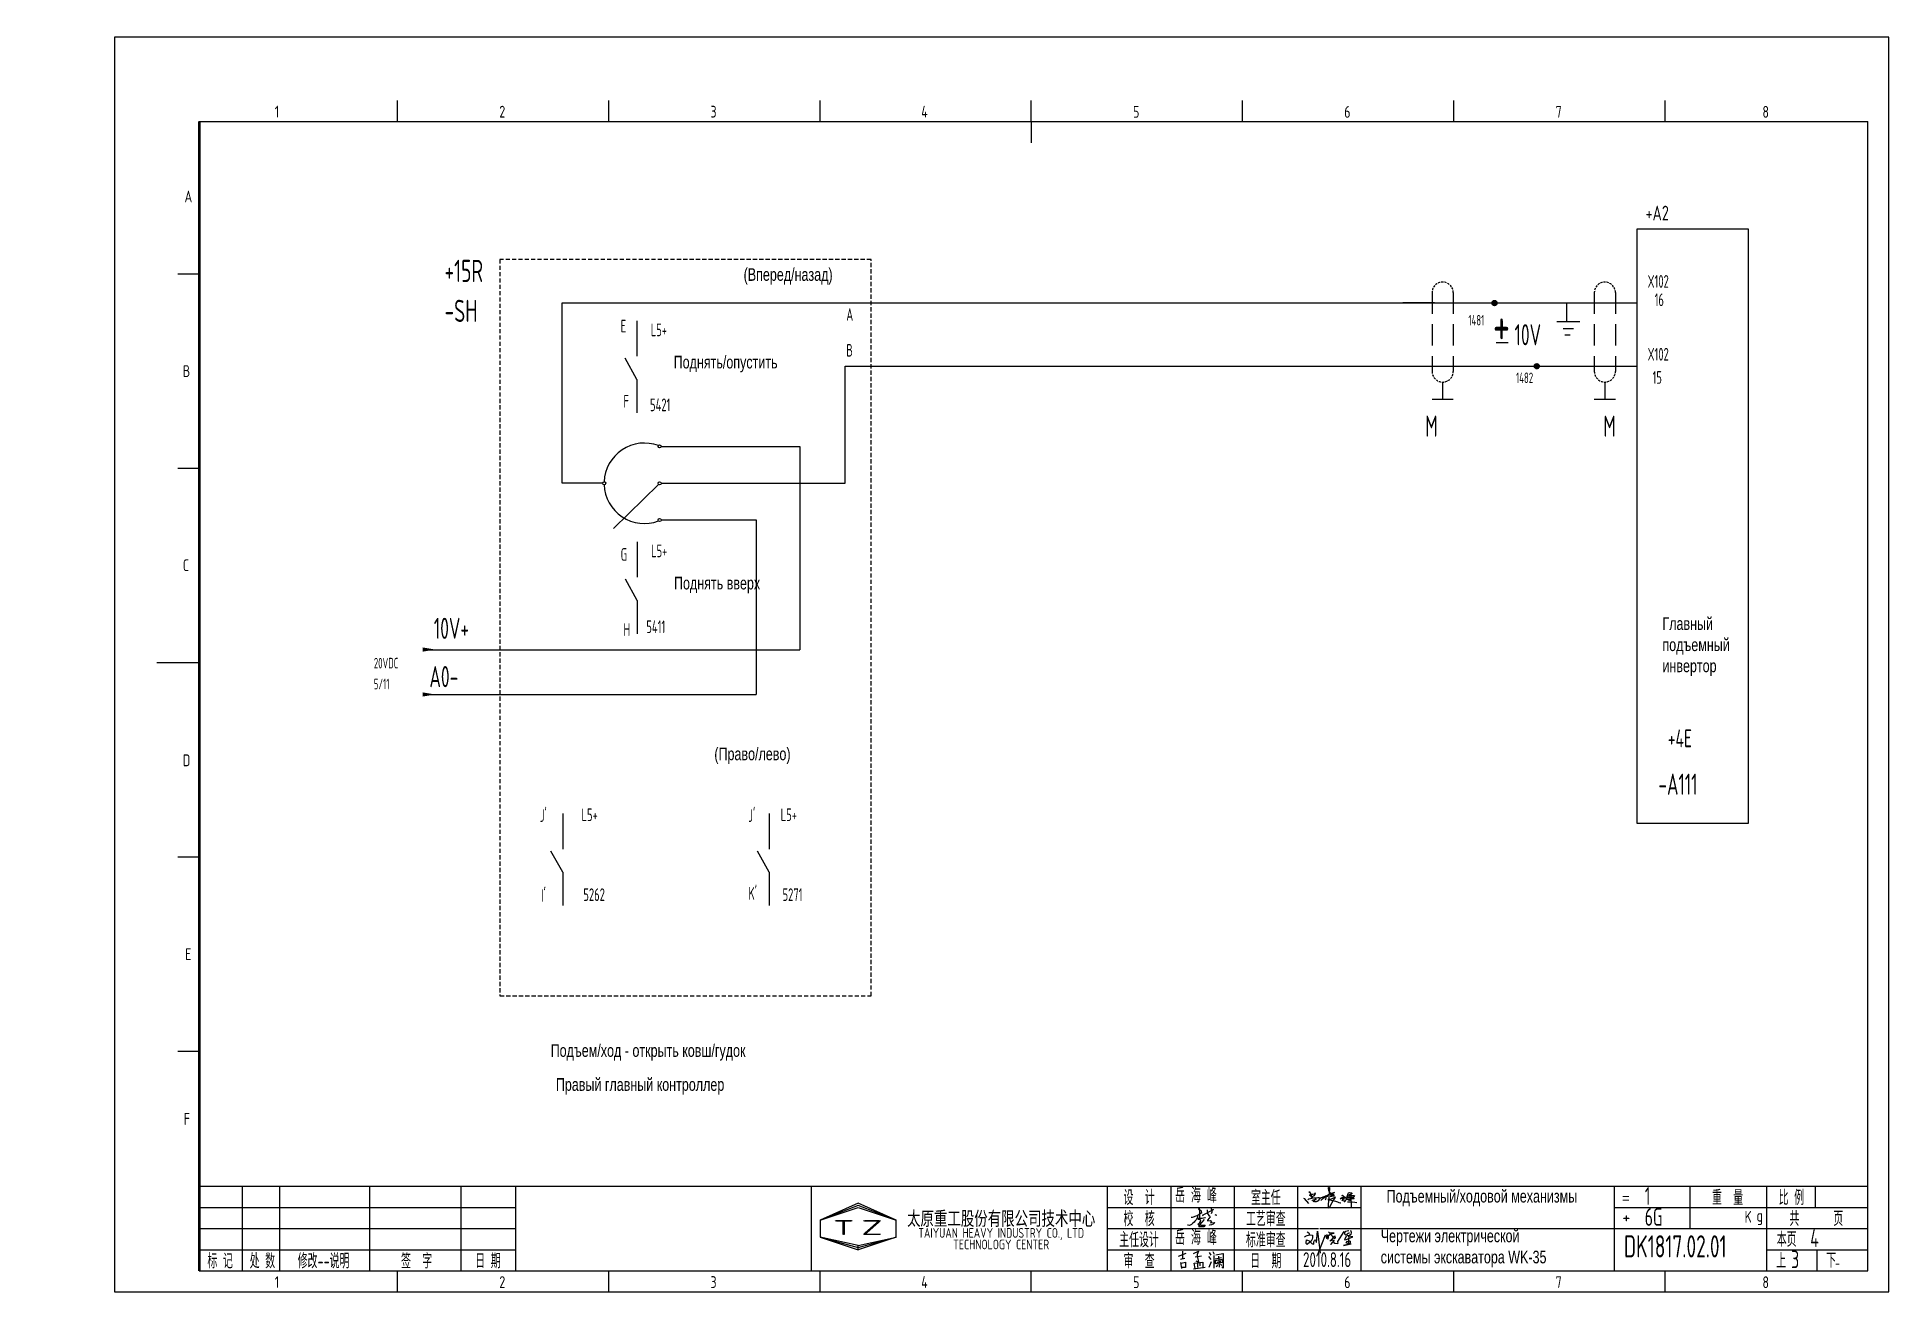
# Model space of a CAD drawing. Extents: x -2695 to 6320, y -2108 to 2608.
# Drawn here: x 1423.4 to 1861.7, y 125.6 to 422.6 of the extents above; entities that cross this region are included whole.
import ezdxf
from ezdxf.enums import TextEntityAlignment as Align

# ---------------------------------------------------------------- set-up
doc = ezdxf.new("R2010")
doc.units = 0
doc.header["$LTSCALE"] = 2
doc.linetypes.add('DASHDOT', pattern=[1, 0.5, -0.25, 0, -0.25])
doc.linetypes.add('DASHED2', pattern=[0.375, 0.25, -0.125])
doc.layers.get('0').update_dxf_attribs({"linetype": 'CONTINUOUS'})
for name, color, linetype in [('01', 7, 'CONTINUOUS'), ('11', 3, 'CONTINUOUS'), ('CONTINUOUS', 7, 'CONTINUOUS'), ('DASHED', 2, 'DASHED2')]:
    doc.layers.add(name, color=color, linetype=linetype)
doc.styles.add('HZLIB', font='TXT', dxfattribs={"bigfont": 'HZLIB.SHX'})
doc.styles.add('ROMAN', font='ROMANC.shx', dxfattribs={"width": 0.7, "height": 0.7})
doc.styles.add('ROMANS', font='romans', dxfattribs={"width": 0.67, "bigfont": 'hzlib'})
doc.styles.get("Standard").update_dxf_attribs({"font": 'isocp.shx', "width": 0.707, "bigfont": 'dfst.shx'})

msp = doc.modelspace()

# ---------------------------------------------------------------- texts
at = {"width": 0.707}
for s, p in [('+4E', (1809.38, 254.54)), ('1', (1803.93, 146.25)), ('6G', (1803.93, 141.26)), ('4', (1843.1, 136.25)), ('3', (1838.59, 131.25))]:
    msp.add_text(s, height=4.2, dxfattribs=at).set_placement(p)
at = {"ltscale": 2, "char_height": 3, "attachment_point": 1}
for s, insert, width in [('{\\fArial|b0|i0|c204|p34;(Вперед/назад)}', (1590.63, 367.92), 27.6583), ('{\\fArial|b0|i0|c204|p34;Поднять/опустить}', (1574.07, 347.19), 20.5778), ('{\\fArial|b0|i0|c204|p34;Поднять вверх}', (1574.15, 294.89), 20.5778), ('{\\fArial|b0|i0|c204|p34;\\C1;Главный подъемный инвертор}', (1808.11, 285.3), 22.1257), ('{\\fArial|b0|i0|c204|p34;(Право/лево)}', (1583.7, 254.46), 24.3575), ('{\\fArial|b0|i0|c204|p34;\\C6;Подъем/ход - открыть ковш/гудок}', (1544.96, 184.26), 49.8916), ('{\\fArial|b0|i0|c204|p34;Правый главный контроллер}', (1546.19, 176.22), 53.0426), ('{\\fArial|b0|i0|c204|p34;Подъемный/ходовой механизмы}', (1742.82, 149.79), 44.6913), ('{\\fArial|b0|i0|c204|p34;Чертежи электрической системы экскаватора WK-35}', (1741.43, 140.39), 44.5239)]:
    msp.add_mtext(s, dxfattribs=dict(at, insert=insert, width=width))
at = {"char_height": 3.5, "attachment_point": 1}
for s, insert, width in [('岳 海 峰', (1692.75, 150.25), 12.9495), ('岳 海 峰', (1692.75, 140.25), 12.9495), ('2010.8.16', (1723.05, 135.02), 12.1142)]:
    msp.add_mtext(s, dxfattribs=dict(at, insert=insert, width=width))
at = {"layer": '11', "color": 0, "width": 0.707}
for s, p in [('+15R', (1519.84, 364.66)), ('-SH', (1519.84, 355.19))]:
    msp.add_text(s, height=5.25, dxfattribs=at).set_placement(p)
at = {"layer": '11', "width": 0.707}
msp.add_text('DK1817.02.01', height=5.25, dxfattribs=at).set_placement((1799, 133.79))
at = {"layer": '11', "char_height": 3.5, "attachment_point": 5}
for insert in [(1604.71, 340.38), (1604.71, 330.37), (1604.71, 230.27), (1604.71, 220.26), (1424.71, 210.25), (1604.71, 210.25), (1424.71, 200.24), (1604.71, 200.24), (1604.71, 190.23)]:
    msp.add_mtext('\\A1;{\\C7;\\H0.5x;\\S^ ;}', dxfattribs=dict(at, insert=insert))
at = {"layer": 'CONTINUOUS', "linetype": 'Continuous', "style": 'ROMAN'}
for s, height, width, p in [('1', 2.8, 0.7, (1479.66, 403.56)), ('2', 2.8, 0.7, (1532.81, 403.56)), ('3', 2.8, 0.7, (1582.79, 403.56)), ('4', 2.8, 0.7, (1632.68, 403.56)), ('5', 2.8, 0.7, (1682.82, 403.52)), ('6', 2.8, 0.7, (1732.8, 403.52)), ('7', 2.8, 0.7, (1782.84, 403.52)), ('8', 2.8, 0.7, (1831.78, 403.52)), ('A', 2.8, 0.7, (1458.29, 383.47)), ('B', 2.8, 0.7, (1457.9, 342.16)), ('C', 2.8, 0.7, (1457.9, 296.21)), ('D', 2.8, 0.7, (1457.9, 250.05)), ('E', 2.8, 0.7, (1458.46, 204.16)), ('F', 2.8, 0.7, (1458.11, 165.16)), ('K', 2.8, 0.7, (1827.57, 142.02)), ('T', 3.5, 1.8, (1611.73, 139.12)), ('Z', 3.5, 1.8, (1618.43, 139.12)), ('g', 2.8, 0.7, (1830.4, 142.28)), ('1', 2.8, 0.7, (1479.66, 126.56)), ('2', 2.8, 0.7, (1532.81, 126.56)), ('3', 2.8, 0.7, (1582.79, 126.56)), ('4', 2.8, 0.7, (1632.68, 126.56)), ('5', 2.8, 0.7, (1682.82, 126.52)), ('6', 2.8, 0.7, (1732.8, 126.52)), ('7', 2.8, 0.7, (1782.84, 126.52)), ('8', 2.8, 0.7, (1831.78, 126.52))]:
    msp.add_text(s, height=height, dxfattribs=dict(at, width=width)).set_placement(p)
at = {"layer": 'CONTINUOUS', "color": 1, "style": 'ROMANS', "width": 0.67}
msp.add_text('+A2', height=3.5, dxfattribs=at).set_placement((1804.11, 379.22))
at = {"layer": 'CONTINUOUS', "color": 7, "width": 0.67}
for s, height, p in [('  X102', 3, (1802.31, 363.29)), ('16', 3, (1806.26, 358.94)), ('  X102', 3, (1802.31, 346.04)), ('15', 3, (1805.77, 340.55)), ('20VDC', 2.5, (1503.11, 273.2)), ('5/11', 2.5, (1503.11, 268.26)), ('-A111', 5, (1807.15, 243.29))]:
    msp.add_text(s, height=height, dxfattribs=at).set_placement(p)
at = {"layer": 'CONTINUOUS', "width": 0.67}
for s, height, p in [('E', 3, (1561.53, 352.7)), ('A', 3, (1614.94, 355.46)), ('+', 10, (1767.96, 349.62)), ('L5+', 3, (1568.65, 351.81)), ('10V', 5, (1773.11, 349.66)), ('B', 3, (1614.94, 346.99)), ('F', 3, (1562.2, 334.91)), ('5421', 3, (1568.48, 334.07)), ('M', 5, (1751.96, 328.03)), ('M', 5, (1794.13, 328.03)), ('L5+', 3, (1568.73, 299.51)), ('G', 3, (1561.53, 298.67)), ('10V+', 5, (1517.31, 280.18)), ('H', 3, (1562.2, 280.88)), ('5411', 3, (1567.61, 281.55)), ('A0-', 5, (1516.27, 268.75)), ("J'", 3, (1542.4, 236.85)), ('L5+', 3, (1552.26, 237.05)), ("J'", 3, (1591.74, 236.85)), ('L5+', 3, (1599.4, 237.05)), ("I'", 3, (1542.69, 217.95)), ('5262', 3, (1552.7, 218.15)), ("K'", 3, (1591.77, 218.45)), ('5271', 3, (1599.85, 218.15))]:
    msp.add_text(s, height=height, dxfattribs=at).set_placement(p)
at = {"layer": 'CONTINUOUS', "color": 6, "width": 0.67}
for s, p in [('1481', (1762.17, 354.35)), ('1482', (1773.46, 340.73))]:
    msp.add_text(s, height=2.5, dxfattribs=at).set_placement(p)
at = {"layer": 'CONTINUOUS', "width": 0.67}
for s, p in [('设  计', (1684.23, 148.12)), ('室主任', (1714.23, 148.12)), ('重  量', (1823.53, 148.12)), ('比 例', (1838.63, 148.12)), ('校  核', (1684.23, 143.12)), ('工艺审查', (1714.23, 143.12)), ('共      页', (1844.53, 143.13)), ('主任设计', (1684.23, 138.12)), ('标准审查', (1714.23, 138.12)), ('本页', (1837.53, 138.23)), ('标 记', (1466.73, 133.12)), ('处 数', (1476.73, 133.12)), ('修改--说明', (1491.2, 133.12)), ('签  字', (1513.23, 133.12)), ('日 期', (1530.1, 133.12)), ('审  查', (1684.23, 133.12)), ('日  期', (1714.23, 133.12)), ('上', (1836.23, 133.14)), ('下', (1848.05, 133.14))]:
    msp.add_text(s, height=3.5, dxfattribs=at).set_placement(p, align=Align.MIDDLE)
at = {"layer": 'CONTINUOUS', "linetype": 'Continuous', "style": 'ROMAN'}
for s, p in [('=', (1798.46, 146.67)), ('+', (1798.57, 141.94))]:
    msp.add_text(s, height=2.8, dxfattribs=at).set_placement(p)
at = {"layer": 'CONTINUOUS', "color": 7, "style": 'HZLIB', "width": 0.67}
msp.add_text('-', height=2.4, dxfattribs=at).set_placement((1848.98, 131.25))
at = {"layer": 'CONTINUOUS', "insert": (1651.59, 140.19), "char_height": 3.3, "width": 50, "attachment_point": 5, "line_spacing_factor": 0.7125}
msp.add_mtext('{\\f宋体|b0|i0|c134|p2;太原重工股份有限公司技术中心\\P\\Fromans.shx;\\H0.6969x;TAIYUAN HEAVY INDUSTRY CO., LTD\\PTECHNOLOGY CENTER}', dxfattribs=at)

# ---------------------------------------------------------------- blocks, each defined once
blk = doc.blocks.new('A$C5BE500A0')
for p, q in [((64.4, 48.9), (64.5, 51.6)), ((65.3, 44.3), (64.4, 48.9)), ((64.5, 51.6), (65.9, 52.2)), ((67.1, 48.5), (64.5, 17.9)), ((65.9, 52.2), (66.5, 51.5)), ((66.5, 51.5), (67.1, 48.5)), ((0, 24.1), (1.5, 23.9)), ((1.5, 23.9), (12.6, 10.8)), ((11.6, 21), (13.8, 22.8)), ((13.8, 22.8), (17.9, 23.5)), ((15.3, 41.2), (22.2, 26.1)), ((15.3, 40.1), (15.3, 41.2)), ((15.4, 37.7), (15.3, 40.1)), ((15.4, 32.4), (21, 34.6)), ((15.5, 31.8), (15.4, 32.4)), ((19.1, 30.1), (15.5, 31.8)), ((17.9, 23.5), (26, 24.9)), ((22.2, 26.1), (19.1, 30.1)), ((21, 34.6), (24.5, 35.1)), ((22.6, 18.1), (23.6, 19.3)), ((23.7, 17.3), (22.6, 18.1)), ((23.3, 27.9), (23.1, 27.8)), ((25.3, 29.5), (23.3, 27.9)), ((23.6, 19.3), (25.8, 19.9)), ((24.5, 35.1), (28.2, 35.6)), ((26.1, 16.2), (24.9, 15)), ((26.8, 30.7), (25.3, 29.5)), ((25.8, 19.9), (29.2, 20.8)), ((26, 24.9), (36.8, 26.1)), ((28.4, 20), (26.1, 16.2)), ((29.4, 34), (26.8, 30.7)), ((28.2, 35.6), (30.2, 36.8)), ((29.4, 15.2), (28.2, 15.7)), ((29.5, 22.1), (28.4, 20)), ((29.2, 20.8), (33, 21.4)), ((30.2, 38), (29.4, 34)), ((32.4, 15.1), (29.4, 15.2)), ((30.2, 22.7), (29.5, 22.1)), ((30.2, 36.8), (30.2, 38)), ((31.6, 22.6), (30.2, 22.7)), ((32.8, 22.1), (31.6, 22.6)), ((35, 16.2), (32.4, 15.1)), ((33, 21.4), (32.8, 22.1)), ((37.6, 17.7), (35, 16.2)), ((36.8, 26.1), (40.9, 26)), ((39.7, 20.3), (37.6, 17.7)), ((40.8, 21.6), (39.7, 20.3)), ((40.2, 22.8), (44.3, 25.4)), ((41.7, 24.4), (40.8, 21.6)), ((40.9, 26), (41.7, 24.4)), ((44.3, 25.4), (50.6, 27.7)), ((44.7, 18.7), (49.1, 22.6)), ((49.1, 22.6), (54.4, 27.2)), ((50.6, 27.7), (56.2, 29.3)), ((54.4, 27.2), (59.1, 30.4)), ((56.8, 20.6), (55.9, 19.6)), ((56.2, 29.3), (60.8, 29.6)), ((56.7, 31.7), (57.4, 29.6)), ((57.6, 25), (56.8, 20.6)), ((57.4, 29.6), (57.6, 25)), ((59.1, 30.4), (64.7, 33.7)), ((60.8, 29.6), (62.2, 29.2)), ((66.6, 21), (62.5, 20.6)), ((62.5, 20.6), (75.7, 18.4)), ((64.5, 17.9), (63.3, 8.5)), ((63.3, 8.5), (63.5, 0.1)), ((63.5, 0.1), (64.3, 0)), ((64.3, 0), (67.5, 2.5)), ((64.7, 33.7), (72, 37.3)), ((67.5, 39.5), (65.3, 44.3)), ((69.8, 21.4), (66.6, 21)), ((70.3, 36.3), (67.5, 39.5)), ((67.5, 2.5), (73.8, 13.7)), ((68.3, 28.6), (72.6, 29.4)), ((69.3, 29), (68.3, 28.6)), ((72, 30.5), (69.3, 29)), ((69.9, 34.1), (69.7, 33.3)), ((69.7, 33.3), (71.9, 33.6)), ((76.7, 24.1), (69.8, 21.4)), ((74.6, 36.5), (69.9, 34.1)), ((73.8, 32.8), (70.3, 36.3)), ((71.9, 33.6), (75.3, 34.2)), ((72, 37.3), (77.8, 39)), ((74.8, 31.8), (72, 30.5)), ((72.6, 29.4), (78.2, 30.4)), ((77.7, 30.8), (73.8, 32.8)), ((73.8, 13.7), (77.7, 20)), ((79.7, 39.2), (74.6, 36.5)), ((76.7, 32.6), (74.8, 31.8)), ((75.3, 34.2), (77, 34.5)), ((75.7, 18.4), (81.9, 16.6)), ((77.7, 33.5), (76.7, 32.6)), ((79.9, 25.4), (76.7, 24.1)), ((77, 34.5), (78, 34.1)), ((78, 34.1), (77.7, 33.5)), ((80.1, 30.5), (77.7, 30.8)), ((77.7, 20), (81.2, 25.6)), ((77.8, 39), (79.7, 39.2)), ((78.2, 30.4), (80.1, 30.5)), ((82.1, 26.9), (79.9, 25.4)), ((81.2, 25.6), (82.1, 26.9)), ((81.9, 16.6), (87.3, 14.8)), ((87.3, 14.8), (91.3, 12.9)), ((91.3, 12.9), (94.8, 12.6)), ((94.5, 25.2), (94.9, 23.9)), ((94.8, 12.6), (95.8, 12.8)), ((94.9, 23.9), (95.3, 23)), ((95.3, 23), (95.8, 22.8)), ((95.8, 22.8), (97, 23.3)), ((97, 23.3), (97.8, 25.3)), ((98.5, 23.8), (97.4, 25.9)), ((97.8, 25.3), (100.8, 27)), ((101.1, 23.3), (98.5, 23.8)), ((99, 31.4), (100.1, 32)), ((100.7, 21.1), (99.2, 17.4)), ((99.2, 17.4), (101.9, 20.9)), ((100.1, 32), (101.1, 31.6)), ((102.1, 27.7), (100.7, 21.1)), ((100.8, 27), (103.5, 26.5)), ((101.1, 31.6), (102.1, 30.6)), ((103.3, 23.7), (101.1, 23.3)), ((101.9, 20.9), (103.1, 21.8)), ((102.1, 30.6), (102.1, 27.7)), ((103.1, 21.8), (103.7, 20.1)), ((104.7, 23.9), (103.3, 23.7)), ((103.5, 26.5), (104.5, 25.2)), ((103.7, 20.1), (103.9, 18.5)), ((103.9, 18.5), (105, 16.1)), ((104.2, 28.7), (108.3, 26.3)), ((104.5, 25.2), (104.7, 23.9)), ((105, 16.1), (106.4, 15.7)), ((106.4, 15.7), (107.7, 17.3)), ((107.7, 17.3), (110.9, 22.6)), ((108.3, 26.3), (115.7, 20.2)), ((110.9, 22.6), (113.3, 30.9)), ((111.7, 21.6), (125.7, 23.5)), ((115.4, 22.1), (111.7, 21.6)), ((112.9, 30.9), (112.3, 30.9)), ((117.4, 32.7), (112.9, 30.9)), ((112.9, 26.9), (127.4, 26.5)), ((124.7, 26.6), (112.9, 26.9)), ((113.3, 30.9), (114.4, 35)), ((113.4, 15.2), (124.8, 14.7)), ((114.4, 35), (115.4, 38.4)), ((115.4, 38.4), (118.1, 38.8)), ((122.5, 23.3), (115.4, 22.1)), ((115.7, 20.2), (118.5, 18.9)), ((116.7, 30.8), (120.9, 31.8)), ((122.1, 34.8), (117.4, 32.7)), ((118.1, 38.8), (123.3, 38.3)), ((118.5, 18.9), (120.8, 19.6)), ((120.8, 19.6), (121.1, 20.7)), ((120.9, 31.8), (124.1, 32)), ((121.7, 31.5), (122.2, 1.9)), ((123, 28.1), (121.7, 31.5)), ((124.7, 36.8), (122.1, 34.8)), ((126.4, 24.6), (122.5, 23.3)), ((128.2, 25.5), (123, 28.1)), ((123.3, 38.3), (124.7, 36.8)), ((124.1, 32), (129.1, 31.3)), ((128.1, 26.7), (124.7, 26.6)), ((124.8, 14.7), (132, 14.1)), ((125.7, 23.5), (130.1, 23.8)), ((127.4, 26.5), (126.4, 24.6)), ((130.2, 28.3), (128.1, 26.7)), ((130.5, 24.3), (128.2, 25.5)), ((129.1, 31.3), (130.7, 30.3)), ((130.1, 23.8), (130.5, 24.3)), ((130.7, 30.3), (130.2, 28.3)), ((132, 14.1), (137.3, 13.6))]:
    blk.add_line(p, q)
blk = doc.blocks.new('POINT1')
h = blk.add_hatch()
h.set_pattern_fill('ANGLE', color=256, scale=0.01, style=0)
h.set_pattern_definition([(0, (0, 0), (0, 0.06985), [0.0508, -0.01905]), (90, (0, 0), (-0.06985, 4e-18), [0.0508, -0.01905])])
h.paths.add_polyline_path([(-0.6, 0, 1), (0.6, 0, 1)])
blk.add_circle((0, 0), 0.6)
blk = doc.blocks.new('lf')
for points in [[(421.5, 320.1), (421.3, 317.6), (420, 315.1), (418.6, 312.6), (416.7, 310.5), (414.9, 308.5), (411.9, 305.6), (410.1, 304.1), (408, 302.6), (406.1, 302), (403.6, 302.6), (403.6, 303.5), (403.9, 303.5)], [(409.4, 317.6), (411.9, 317.6), (420.7, 320.5), (429.4, 326.1), (429, 328.4), (426.7, 330.1), (424.2, 331.3), (423.4, 332.6), (424.4, 333.4), (425, 330.7), (425, 327.4), (425, 324.7), (424.8, 321.8), (424.8, 320.3), (424.8, 318.7), (425, 314.7), (425, 313), (424.8, 313)], [(421.3, 316.2), (424.8, 315.9), (427.1, 316), (429.8, 316), (434.8, 316.8), (436, 316.8)], [(421.9, 314.1), (423.8, 314.1), (425.4, 313.7), (426, 313), (426.9, 312), (427.1, 312), (426.5, 310.5), (426.1, 309.5), (424.2, 306.6), (423.1, 305.4), (422.1, 304.5), (423.2, 303.3), (427.3, 303.1), (429.8, 303.1), (432.3, 302.9), (435.4, 302.7), (433.1, 299.9), (424.6, 299.5), (424, 300.4), (425.6, 303.3), (434.3, 313.5)], [(432.1, 320.3), (430.6, 321.6), (450.9, 331.7), (450.9, 332.2)], [(439.5, 330.9), (440, 324.5), (442, 320.7)], [(441.8, 320.7), (443.7, 320.1), (444.9, 317.6), (443.1, 315.5), (439.7, 311.8), (439.8, 310.6), (445.4, 311.2), (447, 310.3), (445.6, 307.4), (453.6, 308), (450.3, 304.7), (447, 303.3), (443.7, 303.1), (442.9, 303.7)], [(446.2, 333.8), (448.1, 330.5), (448.1, 326.7), (446.6, 323.8)], [(453.4, 322.4), (454.9, 322.2), (455.7, 321.8), (456.1, 321.6), (456.3, 321.4)]]:
    blk.add_lwpolyline(points)

# ---------------------------------------------------------------- linework, layer by layer
at = {"linetype": 'DASHED2', "ltscale": 2}
for p, q in [((1532.94, 370.01), (1532.94, 195.69)), ((1620.81, 370.01), (1532.94, 370.01)), ((1620.81, 195.69), (1620.81, 370.01)), ((1532.94, 195.69), (1620.81, 195.69))]:
    msp.add_line(p, q, dxfattribs=at)
at = {"ltscale": 2}
for p, q in [((1547.67, 317), (1547.67, 359.74)), ((1754.19, 359.74), (1746.65, 359.74)), ((1785.52, 355.31), (1785.52, 359.74)), ((1783.12, 355.31), (1788.55, 355.31)), ((1784.58, 353.64), (1787.09, 353.64)), ((1785, 352.18), (1786.25, 352.18)), ((1614.68, 317.03), (1614.68, 344.74)), ((1571.11, 325.72), (1593.52, 325.72)), ((1593.52, 325.72), (1603.97, 325.72)), ((1603.97, 325.72), (1603.97, 277.61)), ((1557.27, 317), (1547.67, 317)), ((1559.85, 306.27), (1570.5, 316.76)), ((1571.11, 317.01), (1614.68, 317.03)), ((1571.11, 308.33), (1593.61, 308.33)), ((1593.61, 308.33), (1593.61, 267.02)), ((1515.45, 277.61), (1603.97, 277.61)), ((1515.45, 267.02), (1593.61, 267.02))]:
    msp.add_line(p, q, dxfattribs=at)
for p, q in [((1736.73, 140.62), (1796.73, 140.62)), ((1693.53, 134.13), (1695.35, 134.77)), ((1694.05, 133.35), (1695.09, 133.61)), ((1694.05, 132.57), (1694.31, 131.15)), ((1694.18, 132.44), (1695.22, 132.7)), ((1694.31, 133.61), (1694.31, 133.61)), ((1694.54, 135.3), (1694.54, 133.49)), ((1695.22, 132.7), (1695.22, 131.41)), ((1697.09, 134.73), (1698.26, 135.24)), ((1697.09, 134.73), (1697.09, 134.73)), ((1697.16, 132.44), (1697.42, 131.15)), ((1697.29, 132.44), (1699.36, 132.7)), ((1697.48, 133.95), (1699.03, 134.21)), ((1698.26, 132.66), (1697.74, 132.92)), ((1698.26, 135.24), (1698, 134.47)), ((1698, 134.47), (1698, 134.21)), ((1698, 134.21), (1698.26, 132.66)), ((1698.07, 132.44), (1698.07, 131.41)), ((1698.59, 132.57), (1698.59, 131.8)), ((1699.36, 132.7), (1699.36, 131.28)), ((1700.67, 134.01), (1701.22, 133.29)), ((1700.85, 134.95), (1701.22, 134.32)), ((1700.85, 131.47), (1701.37, 132.8)), ((1701.67, 135.17), (1702.04, 134.53)), ((1701.92, 134.23), (1701.92, 131.23)), ((1702.22, 133.07), (1702.25, 132.38)), ((1703.92, 133.29), (1702.25, 132.95)), ((1702.25, 132.38), (1704.04, 132.68)), ((1702.28, 133.44), (1703.71, 133.74)), ((1702.37, 134.38), (1704.07, 134.74)), ((1702.81, 132.03), (1702.47, 131.52)), ((1702.67, 132.77), (1702.86, 132.62)), ((1703.07, 134.07), (1703.16, 131.47)), ((1703.49, 132.95), (1703.31, 132.62)), ((1703.49, 132.2), (1703.83, 131.86)), ((1704.1, 131.29), (1703.83, 131.59)), ((1704.04, 132.68), (1703.92, 133.29)), ((1704.07, 134.74), (1704.1, 134.74)), ((1704.1, 134.74), (1704.1, 131.29)), ((1695.22, 131.41), (1694.18, 131.41)), ((1697.1, 131.1), (1699.86, 131.46))]:
    msp.add_line(p, q)
for centre in [(1570.75, 325.72), (1557.63, 317.01), (1557.63, 317.01), (1570.75, 317.01), (1570.75, 308.33)]:
    msp.add_circle(centre, 0.356, dxfattribs=at)
for start, end in [(69.5114, 177.8582), (182.1418, 290.5823)]:
    msp.add_arc((1567.13, 317.01), 9.52, start, end, dxfattribs=at)
at = {"color": 3}
for points in [[(1514.63, 278.16), (1514.63, 277.16), (1517.63, 277.66)], [(1514.63, 267.53), (1514.63, 266.53), (1517.63, 267.03)]]:
    msp.add_solid(points, dxfattribs=at)
at = {"layer": '01', "ltscale": 2}
for p, q in [((1547.67, 359.74), (1755.63, 359.74)), ((1745.01, 359.74), (1754.19, 359.74)), ((1746.65, 359.74), (1772.46, 359.74)), ((1761.06, 359.74), (1767.84, 359.74)), ((1768.9, 359.74), (1802.14, 359.74)), ((1614.68, 344.74), (1769.86, 344.74)), ((1768.42, 344.74), (1802.14, 344.74))]:
    msp.add_line(p, q, dxfattribs=at)
at = {"layer": '01', "linetype": 'Continuous', "ltscale": 2}
for p, q in [((1565.35, 355.49), (1565.35, 347.09)), ((1565.35, 341.6), (1565.35, 333.7)), ((1565.43, 303.19), (1565.43, 294.78)), ((1565.43, 289.3), (1565.43, 281.39)), ((1547.81, 238.85), (1547.81, 230.44)), ((1596.69, 238.85), (1596.69, 230.44)), ((1547.81, 224.96), (1547.81, 217.05)), ((1596.69, 224.96), (1596.69, 217.05))]:
    msp.add_line(p, q, dxfattribs=at)
at = {"layer": '01', "ltscale": 5}
msp.add_line((1768.74, 350.29), (1771.6, 350.29), dxfattribs=at)
at = {"layer": '01', "ltscale": 2}
msp.add_lwpolyline([(1802.14, 377.24), (1828.39, 377.24), (1828.39, 236.52), (1802.14, 236.52)], close=True, dxfattribs=at)
at = {"layer": 'CONTINUOUS', "color": 3}
for p, q in [((1861.73, 422.62), (1441.73, 422.62)), ((1441.73, 422.62), (1441.73, 125.62)), ((1861.73, 125.62), (1861.73, 422.62)), ((1441.73, 125.62), (1861.73, 125.62))]:
    msp.add_line(p, q, dxfattribs=at)
at = {"layer": 'CONTINUOUS', "linetype": 'Continuous'}
for p, q in [((1508.73, 402.62), (1508.73, 407.62)), ((1558.73, 402.62), (1558.73, 407.62)), ((1608.73, 402.62), (1608.73, 407.62)), ((1708.73, 402.62), (1708.73, 407.62)), ((1758.73, 402.62), (1758.73, 407.62)), ((1808.73, 402.62), (1808.73, 407.62)), ((1456.73, 366.62), (1461.73, 366.62)), ((1456.73, 320.62), (1461.73, 320.62)), ((1451.73, 274.62), (1461.73, 274.62)), ((1456.73, 228.62), (1461.73, 228.62)), ((1456.73, 182.62), (1461.73, 182.62)), ((1461.73, 150.62), (1856.73, 150.62)), ((1472.01, 130.62), (1472.01, 150.62)), ((1480.83, 130.62), (1480.83, 150.62)), ((1502.07, 150.62), (1502.07, 130.62)), ((1523.73, 150.62), (1523.73, 130.62)), ((1536.73, 130.62), (1536.73, 150.62)), ((1606.73, 130.62), (1606.73, 150.62)), ((1676.73, 130.62), (1676.73, 150.62)), ((1691.73, 150.62), (1691.73, 130.62)), ((1706.73, 150.62), (1706.73, 130.62)), ((1721.73, 150.62), (1721.73, 130.62)), ((1736.73, 150.62), (1736.73, 130.62)), ((1796.73, 130.62), (1796.73, 150.62)), ((1814.62, 150.62), (1814.62, 140.62)), ((1832.73, 150.62), (1832.73, 130.62)), ((1461.73, 145.62), (1536.73, 145.62)), ((1617.73, 146.62), (1608.73, 142.62)), ((1617.73, 146.12), (1608.73, 142.62)), ((1608.73, 142.62), (1617.73, 145.62)), ((1626.73, 142.62), (1617.73, 146.62)), ((1626.73, 142.62), (1617.73, 146.12)), ((1617.73, 145.62), (1626.73, 142.62)), ((1676.73, 145.62), (1726.73, 145.62)), ((1726.73, 145.62), (1736.73, 145.62)), ((1726.73, 145.62), (1736.73, 145.62)), ((1796.73, 145.62), (1856.73, 145.62)), ((1461.73, 140.62), (1536.73, 140.62)), ((1608.73, 142.62), (1608.73, 138.62)), ((1626.73, 138.62), (1626.73, 142.62)), ((1676.73, 140.62), (1726.73, 140.62)), ((1727.05, 140.62), (1736.73, 140.62)), ((1796.73, 140.62), (1856.73, 140.62)), ((1608.73, 138.62), (1617.73, 135.62)), ((1617.73, 136.62), (1608.73, 138.62)), ((1608.73, 138.62), (1617.73, 136.12)), ((1617.73, 136.12), (1626.73, 138.62)), ((1626.73, 138.62), (1617.73, 135.62)), ((1617.73, 136.62), (1626.73, 138.62)), ((1617.73, 135.62), (1617.73, 136.62)), ((1617.73, 135.62), (1617.73, 136.62)), ((1461.73, 135.62), (1536.73, 135.62)), ((1676.73, 135.62), (1726.73, 135.62)), ((1726.73, 135.62), (1736.73, 135.62)), ((1832.73, 135.62), (1856.73, 135.62)), ((1508.73, 125.62), (1508.73, 130.62)), ((1558.73, 125.62), (1558.73, 130.62)), ((1608.73, 125.62), (1608.73, 130.62)), ((1708.73, 125.62), (1708.73, 130.62)), ((1758.73, 125.62), (1758.73, 130.62)), ((1808.73, 125.62), (1808.73, 130.62))]:
    msp.add_line(p, q, dxfattribs=at)
at = {"layer": 'CONTINUOUS'}
for p, q in [((1658.73, 402.62), (1658.73, 407.62)), ((1461.73, 402.62), (1856.73, 402.62)), ((1658.73, 402.62), (1658.73, 397.62)), ((1856.73, 130.62), (1856.73, 402.62)), ((1565.35, 341.6), (1562.56, 346.61)), ((1756.09, 340.96), (1756.09, 336.94)), ((1794.48, 340.96), (1794.48, 336.94)), ((1758.59, 336.81), (1753.59, 336.81)), ((1796.98, 336.81), (1791.98, 336.81)), ((1565.43, 289.3), (1562.64, 294.3)), ((1547.81, 224.96), (1545.02, 229.96)), ((1596.69, 224.96), (1593.9, 229.96)), ((1844.23, 150.62), (1844.23, 145.62)), ((1723.39, 138.64), (1723.64, 138.85)), ((1723.39, 138.64), (1723.64, 138.85)), ((1723.39, 138.64), (1723.64, 138.85)), ((1723.39, 138.64), (1723.64, 138.85)), ((1723.64, 138.85), (1724, 139)), ((1723.64, 138.85), (1724, 139)), ((1723.64, 138.85), (1724, 139)), ((1723.64, 138.85), (1724, 139)), ((1723.75, 137.42), (1723.85, 137.78)), ((1723.75, 137.42), (1723.85, 137.78)), ((1723.75, 137.42), (1723.85, 137.78)), ((1723.75, 137.42), (1723.85, 137.78)), ((1723.75, 137.12), (1723.75, 137.42)), ((1723.75, 137.12), (1723.75, 137.42)), ((1723.75, 137.12), (1723.75, 137.42)), ((1723.75, 137.12), (1723.75, 137.42)), ((1724, 136.86), (1723.75, 137.12)), ((1724, 136.86), (1723.75, 137.12)), ((1724, 136.86), (1723.75, 137.12)), ((1724, 136.86), (1723.75, 137.12)), ((1723.85, 137.78), (1723.9, 137.93)), ((1723.85, 137.78), (1723.9, 137.93)), ((1723.85, 137.78), (1723.9, 137.93)), ((1723.85, 137.78), (1723.9, 137.93)), ((1723.9, 137.93), (1724.1, 137.88)), ((1723.9, 137.93), (1724.1, 137.88)), ((1723.9, 137.93), (1724.1, 137.88)), ((1723.9, 137.93), (1724.1, 137.88)), ((1724, 139), (1724.36, 139.1)), ((1724, 139), (1724.36, 139.1)), ((1724, 139), (1724.36, 139.1)), ((1724, 139), (1724.36, 139.1)), ((1724.66, 137.42), (1724, 136.86)), ((1724.66, 137.42), (1724, 136.86)), ((1724.66, 137.42), (1724, 136.86)), ((1724.66, 137.42), (1724, 136.86)), ((1724.05, 139.82), (1724.41, 139.61)), ((1724.05, 139.82), (1724.41, 139.61)), ((1724.05, 139.82), (1724.41, 139.61)), ((1724.05, 139.82), (1724.41, 139.61)), ((1724.1, 137.88), (1724.46, 137.73)), ((1724.1, 137.88), (1724.46, 137.73)), ((1724.1, 137.88), (1724.46, 137.73)), ((1724.1, 137.88), (1724.46, 137.73)), ((1724.36, 139.1), (1724.87, 139.15)), ((1724.36, 139.1), (1724.87, 139.15)), ((1724.36, 139.1), (1724.87, 139.15)), ((1724.36, 139.1), (1724.87, 139.15)), ((1724.41, 139.61), (1724.46, 139.46)), ((1724.41, 139.61), (1724.46, 139.46)), ((1724.41, 139.61), (1724.46, 139.46)), ((1724.41, 139.61), (1724.46, 139.46)), ((1724.46, 139.46), (1724.46, 139.15)), ((1724.46, 139.46), (1724.46, 139.15)), ((1724.46, 139.46), (1724.46, 139.15)), ((1724.46, 139.46), (1724.46, 139.15)), ((1724.46, 137.73), (1724.82, 137.37)), ((1724.46, 137.73), (1724.82, 137.37)), ((1724.46, 137.73), (1724.82, 137.37)), ((1724.46, 137.73), (1724.82, 137.37)), ((1724.97, 137.68), (1724.66, 137.42)), ((1724.97, 137.68), (1724.66, 137.42)), ((1724.97, 137.68), (1724.66, 137.42)), ((1724.97, 137.68), (1724.66, 137.42)), ((1724.82, 137.37), (1725.12, 137.12)), ((1724.82, 137.37), (1725.12, 137.12)), ((1724.82, 137.37), (1725.12, 137.12)), ((1724.82, 137.37), (1725.12, 137.12)), ((1724.87, 139.15), (1725.28, 139.05)), ((1724.87, 139.15), (1725.28, 139.05)), ((1724.87, 139.15), (1725.28, 139.05)), ((1724.87, 139.15), (1725.28, 139.05)), ((1725.18, 138.08), (1724.97, 137.68)), ((1725.18, 138.08), (1724.97, 137.68)), ((1725.18, 138.08), (1724.97, 137.68)), ((1725.18, 138.08), (1724.97, 137.68)), ((1725.12, 137.12), (1725.28, 137.01)), ((1725.12, 137.12), (1725.28, 137.01)), ((1725.12, 137.12), (1725.28, 137.01)), ((1725.12, 137.12), (1725.28, 137.01)), ((1725.28, 138.44), (1725.18, 138.08)), ((1725.28, 138.44), (1725.18, 138.08)), ((1725.28, 138.44), (1725.18, 138.08)), ((1725.28, 138.44), (1725.18, 138.08)), ((1725.28, 139.05), (1725.28, 138.85)), ((1725.28, 139.05), (1725.28, 138.85)), ((1725.28, 139.05), (1725.28, 138.85)), ((1725.28, 139.05), (1725.28, 138.85)), ((1725.28, 138.85), (1725.28, 138.44)), ((1725.28, 138.85), (1725.28, 138.44)), ((1725.28, 138.85), (1725.28, 138.44)), ((1725.28, 138.85), (1725.28, 138.44)), ((1725.28, 137.01), (1725.58, 136.91)), ((1725.28, 137.01), (1725.58, 136.91)), ((1725.28, 137.01), (1725.58, 136.91)), ((1725.28, 137.01), (1725.58, 136.91)), ((1725.58, 137.52), (1725.74, 137.78)), ((1725.58, 137.52), (1725.74, 137.78)), ((1725.58, 137.52), (1725.74, 137.78)), ((1725.58, 137.52), (1725.74, 137.78)), ((1725.58, 136.91), (1725.58, 137.52)), ((1725.58, 136.91), (1725.58, 137.52)), ((1725.58, 136.91), (1725.58, 137.52)), ((1725.58, 136.91), (1725.58, 137.52)), ((1725.74, 137.78), (1725.94, 137.98)), ((1725.74, 137.78), (1725.94, 137.98)), ((1725.74, 137.78), (1725.94, 137.98)), ((1725.74, 137.78), (1725.94, 137.98)), ((1725.94, 137.98), (1725.99, 137.88)), ((1725.94, 137.98), (1725.99, 137.88)), ((1725.94, 137.98), (1725.99, 137.88)), ((1725.94, 137.98), (1725.99, 137.88)), ((1725.99, 137.88), (1726.14, 137.52)), ((1725.99, 137.88), (1726.14, 137.52)), ((1725.99, 137.88), (1726.14, 137.52)), ((1725.99, 137.88), (1726.14, 137.52)), ((1726.14, 137.52), (1726.14, 137.42)), ((1726.14, 137.52), (1726.14, 137.42)), ((1726.14, 137.52), (1726.14, 137.42)), ((1726.14, 137.52), (1726.14, 137.42)), ((1726.14, 137.42), (1726.2, 137.32)), ((1726.14, 137.42), (1726.2, 137.32)), ((1726.14, 137.42), (1726.2, 137.32)), ((1726.14, 137.42), (1726.2, 137.32)), ((1726.2, 137.32), (1726.45, 139.97)), ((1726.2, 137.32), (1726.45, 139.97)), ((1726.2, 137.32), (1726.45, 139.97)), ((1726.2, 137.32), (1726.45, 139.97)), ((1726.45, 139.97), (1727.06, 134.77)), ((1726.45, 139.97), (1727.06, 134.77)), ((1726.45, 139.97), (1727.06, 134.77)), ((1726.45, 139.97), (1727.06, 134.77)), ((1726.6, 134.72), (1728.39, 139.13)), ((1726.6, 134.72), (1728.39, 139.13)), ((1726.6, 134.72), (1728.39, 139.13)), ((1726.6, 134.72), (1728.39, 139.13)), ((1728.44, 139.06), (1728.55, 138.58)), ((1728.44, 139.06), (1728.55, 138.58)), ((1728.44, 139.06), (1728.55, 138.58)), ((1728.44, 139.06), (1728.55, 138.58)), ((1728.55, 139.06), (1728.69, 139.17)), ((1728.55, 139.06), (1728.69, 139.17)), ((1728.55, 139.06), (1728.69, 139.17)), ((1728.55, 139.06), (1728.69, 139.17)), ((1728.66, 138.25), (1728.55, 139.06)), ((1728.66, 138.25), (1728.55, 139.06)), ((1728.66, 138.25), (1728.55, 139.06)), ((1728.66, 138.25), (1728.55, 139.06)), ((1728.55, 138.58), (1728.66, 138.25)), ((1728.55, 138.58), (1728.66, 138.25)), ((1728.55, 138.58), (1728.66, 138.25)), ((1728.55, 138.58), (1728.66, 138.25)), ((1728.69, 139.17), (1728.84, 139.17)), ((1728.69, 139.17), (1728.84, 139.17)), ((1728.69, 139.17), (1728.84, 139.17)), ((1728.69, 139.17), (1728.84, 139.17)), ((1728.77, 138.47), (1728.81, 138.73)), ((1728.77, 138.47), (1728.81, 138.73)), ((1728.77, 138.47), (1728.81, 138.73)), ((1728.77, 138.47), (1728.81, 138.73)), ((1728.81, 138.21), (1728.77, 138.47)), ((1728.81, 138.21), (1728.77, 138.47)), ((1728.81, 138.21), (1728.77, 138.47)), ((1728.81, 138.21), (1728.77, 138.47)), ((1728.81, 138.73), (1728.88, 138.91)), ((1728.81, 138.73), (1728.88, 138.91)), ((1728.81, 138.73), (1728.88, 138.91)), ((1728.81, 138.73), (1728.88, 138.91)), ((1728.92, 138.14), (1728.81, 138.21)), ((1728.92, 138.14), (1728.81, 138.21)), ((1728.92, 138.14), (1728.81, 138.21)), ((1728.92, 138.14), (1728.81, 138.21)), ((1728.84, 139.17), (1728.99, 138.84)), ((1728.84, 139.17), (1728.99, 138.84)), ((1728.84, 139.17), (1728.99, 138.84)), ((1728.84, 139.17), (1728.99, 138.84)), ((1728.88, 138.91), (1729.14, 139.09)), ((1728.88, 138.91), (1729.14, 139.09)), ((1728.88, 138.91), (1729.14, 139.09)), ((1728.88, 138.91), (1729.14, 139.09)), ((1728.99, 138.47), (1728.92, 138.14)), ((1728.99, 138.47), (1728.92, 138.14)), ((1728.99, 138.47), (1728.92, 138.14)), ((1728.99, 138.47), (1728.92, 138.14)), ((1728.99, 138.84), (1728.99, 138.47)), ((1728.99, 138.84), (1728.99, 138.47)), ((1728.99, 138.84), (1728.99, 138.47)), ((1728.99, 138.84), (1728.99, 138.47)), ((1729.1, 139.83), (1730.24, 138.54)), ((1729.28, 139.61), (1729.1, 139.83)), ((1729.1, 139.83), (1730.24, 138.54)), ((1729.28, 139.61), (1729.1, 139.83)), ((1729.1, 139.83), (1730.24, 138.54)), ((1729.28, 139.61), (1729.1, 139.83)), ((1729.1, 139.83), (1730.24, 138.54)), ((1729.28, 139.61), (1729.1, 139.83)), ((1729.14, 139.09), (1729.54, 139.28)), ((1729.14, 139.09), (1729.54, 139.28)), ((1729.14, 139.09), (1729.54, 139.28)), ((1729.14, 139.09), (1729.54, 139.28)), ((1730.38, 139.53), (1729.28, 139.61)), ((1730.38, 139.53), (1729.28, 139.61)), ((1730.38, 139.53), (1729.28, 139.61)), ((1730.38, 139.53), (1729.28, 139.61)), ((1729.61, 137.88), (1729.39, 137.66)), ((1729.61, 137.88), (1729.39, 137.66)), ((1729.61, 137.88), (1729.39, 137.66)), ((1729.61, 137.88), (1729.39, 137.66)), ((1729.39, 137.66), (1729.5, 137.7)), ((1729.39, 137.66), (1729.5, 137.7)), ((1729.39, 137.66), (1729.5, 137.7)), ((1729.39, 137.66), (1729.5, 137.7)), ((1729.5, 137.7), (1730.2, 137.92)), ((1729.5, 137.7), (1730.2, 137.92)), ((1729.5, 137.7), (1730.2, 137.92)), ((1729.5, 137.7), (1730.2, 137.92)), ((1729.54, 139.28), (1730.05, 139.42)), ((1729.54, 139.28), (1730.05, 139.42)), ((1729.54, 139.28), (1730.05, 139.42)), ((1729.54, 139.28), (1730.05, 139.42)), ((1729.58, 136.89), (1730.16, 137.59)), ((1729.58, 136.89), (1730.16, 137.59)), ((1729.58, 136.89), (1730.16, 137.59)), ((1729.58, 136.89), (1730.16, 137.59)), ((1730.02, 137.44), (1729.58, 136.89)), ((1730.02, 137.44), (1729.58, 136.89)), ((1730.02, 137.44), (1729.58, 136.89)), ((1730.02, 137.44), (1729.58, 136.89)), ((1729.91, 138.18), (1729.61, 137.88)), ((1729.91, 138.18), (1729.61, 137.88)), ((1729.91, 138.18), (1729.61, 137.88)), ((1729.91, 138.18), (1729.61, 137.88)), ((1730.35, 138.73), (1729.91, 138.18)), ((1730.35, 138.73), (1729.91, 138.18)), ((1730.35, 138.73), (1729.91, 138.18)), ((1730.35, 138.73), (1729.91, 138.18)), ((1730.38, 137.88), (1730.02, 137.44)), ((1730.38, 137.88), (1730.02, 137.44)), ((1730.38, 137.88), (1730.02, 137.44)), ((1730.38, 137.88), (1730.02, 137.44)), ((1730.05, 139.42), (1730.38, 139.53)), ((1730.05, 139.42), (1730.38, 139.53)), ((1730.05, 139.42), (1730.38, 139.53)), ((1730.05, 139.42), (1730.38, 139.53)), ((1730.16, 137.59), (1730.24, 137.59)), ((1730.16, 137.59), (1730.24, 137.59)), ((1730.16, 137.59), (1730.24, 137.59)), ((1730.16, 137.59), (1730.24, 137.59)), ((1730.2, 137.92), (1730.35, 137.88)), ((1730.2, 137.92), (1730.35, 137.88)), ((1730.2, 137.92), (1730.35, 137.88)), ((1730.2, 137.92), (1730.35, 137.88)), ((1730.24, 138.54), (1730.57, 138.29)), ((1730.24, 138.54), (1730.57, 138.29)), ((1730.24, 138.54), (1730.57, 138.29)), ((1730.24, 138.54), (1730.57, 138.29)), ((1730.24, 137.59), (1730.35, 137.33)), ((1730.24, 137.59), (1730.35, 137.33)), ((1730.24, 137.59), (1730.35, 137.33)), ((1730.24, 137.59), (1730.35, 137.33)), ((1730.61, 138.8), (1730.35, 138.73)), ((1730.61, 138.8), (1730.35, 138.73)), ((1730.61, 138.8), (1730.35, 138.73)), ((1730.61, 138.8), (1730.35, 138.73)), ((1730.35, 137.88), (1730.38, 137.88)), ((1730.35, 137.88), (1730.38, 137.88)), ((1730.35, 137.88), (1730.38, 137.88)), ((1730.35, 137.88), (1730.38, 137.88)), ((1730.35, 137.33), (1730.53, 137.18)), ((1730.35, 137.33), (1730.53, 137.18)), ((1730.35, 137.33), (1730.53, 137.18)), ((1730.35, 137.33), (1730.53, 137.18)), ((1730.53, 137.18), (1731.3, 137.11)), ((1730.53, 137.18), (1731.3, 137.11)), ((1730.53, 137.18), (1731.3, 137.11)), ((1730.53, 137.18), (1731.3, 137.11)), ((1730.57, 138.29), (1730.72, 138.54)), ((1730.57, 138.29), (1730.72, 138.54)), ((1730.57, 138.29), (1730.72, 138.54)), ((1730.57, 138.29), (1730.72, 138.54)), ((1730.72, 138.54), (1730.61, 138.8)), ((1730.72, 138.54), (1730.61, 138.8)), ((1730.72, 138.54), (1730.61, 138.8)), ((1730.72, 138.54), (1730.61, 138.8)), ((1731.26, 137.53), (1732.76, 139.91)), ((1731.26, 137.53), (1732.76, 139.91)), ((1731.26, 137.53), (1732.76, 139.91)), ((1731.26, 137.53), (1732.76, 139.91)), ((1731.32, 137.12), (1731.26, 137.53)), ((1731.32, 137.12), (1731.26, 137.53)), ((1731.32, 137.12), (1731.26, 137.53)), ((1731.32, 137.12), (1731.26, 137.53)), ((1732.59, 136.61), (1734.45, 137)), ((1732.59, 136.61), (1734.45, 137)), ((1732.59, 136.61), (1734.45, 137)), ((1732.59, 136.61), (1734.45, 137)), ((1733.93, 136.9), (1732.59, 136.61)), ((1733.93, 136.9), (1732.59, 136.61)), ((1733.93, 136.9), (1732.59, 136.61)), ((1733.93, 136.9), (1732.59, 136.61)), ((1732.75, 139.84), (1732.88, 139.41)), ((1732.75, 139.84), (1732.88, 139.41)), ((1732.75, 139.84), (1732.88, 139.41)), ((1732.75, 139.84), (1732.88, 139.41)), ((1732.85, 139.58), (1733.21, 140)), ((1732.85, 139.58), (1733.21, 140)), ((1732.85, 139.58), (1733.21, 140)), ((1732.85, 139.58), (1733.21, 140)), ((1733.05, 138.3), (1732.85, 138.01)), ((1733.05, 138.3), (1732.85, 138.01)), ((1733.05, 138.3), (1732.85, 138.01)), ((1733.05, 138.3), (1732.85, 138.01)), ((1732.85, 138.01), (1732.95, 137.95)), ((1732.85, 138.01), (1732.95, 137.95)), ((1732.85, 138.01), (1732.95, 137.95)), ((1732.85, 138.01), (1732.95, 137.95)), ((1732.88, 139.41), (1733.11, 139.15)), ((1732.88, 139.41), (1733.11, 139.15)), ((1732.88, 139.41), (1733.11, 139.15)), ((1732.88, 139.41), (1733.11, 139.15)), ((1732.95, 137.95), (1733.31, 138.01)), ((1732.95, 137.95), (1733.31, 138.01)), ((1732.95, 137.95), (1733.31, 138.01)), ((1732.95, 137.95), (1733.31, 138.01)), ((1733.21, 138.63), (1733.05, 138.3)), ((1733.21, 138.63), (1733.05, 138.3)), ((1733.21, 138.63), (1733.05, 138.3)), ((1733.21, 138.63), (1733.05, 138.3)), ((1733.11, 139.15), (1733.24, 139.12)), ((1733.11, 139.15), (1733.24, 139.12)), ((1733.11, 139.15), (1733.24, 139.12)), ((1733.11, 139.15), (1733.24, 139.12)), ((1733.21, 140), (1733.5, 140.1)), ((1733.21, 140), (1733.5, 140.1)), ((1733.21, 140), (1733.5, 140.1)), ((1733.21, 140), (1733.5, 140.1)), ((1733.31, 138.76), (1733.21, 138.63)), ((1733.31, 138.76), (1733.21, 138.63)), ((1733.31, 138.76), (1733.21, 138.63)), ((1733.31, 138.76), (1733.21, 138.63)), ((1733.27, 137.26), (1733.5, 137.55)), ((1733.27, 137.26), (1733.5, 137.55)), ((1733.27, 137.26), (1733.5, 137.55)), ((1733.27, 137.26), (1733.5, 137.55)), ((1733.8, 137.03), (1733.27, 137.26)), ((1733.8, 137.03), (1733.27, 137.26)), ((1733.8, 137.03), (1733.27, 137.26)), ((1733.8, 137.03), (1733.27, 137.26)), ((1733.31, 138.01), (1733.83, 138.27)), ((1733.31, 138.01), (1733.83, 138.27)), ((1733.31, 138.01), (1733.83, 138.27)), ((1733.31, 138.01), (1733.83, 138.27)), ((1733.44, 139.15), (1733.5, 139.38)), ((1733.44, 139.15), (1733.5, 139.38)), ((1733.44, 139.15), (1733.5, 139.38)), ((1733.44, 139.15), (1733.5, 139.38)), ((1733.63, 138.92), (1733.44, 139.15)), ((1733.63, 138.92), (1733.44, 139.15)), ((1733.63, 138.92), (1733.44, 139.15)), ((1733.63, 138.92), (1733.44, 139.15)), ((1733.5, 140.1), (1733.89, 140.2)), ((1733.5, 140.1), (1733.89, 140.2)), ((1733.5, 140.1), (1733.89, 140.2)), ((1733.5, 140.1), (1733.89, 140.2)), ((1733.5, 139.38), (1733.7, 139.54)), ((1733.5, 139.38), (1733.7, 139.54)), ((1733.5, 139.38), (1733.7, 139.54)), ((1733.5, 139.38), (1733.7, 139.54)), ((1733.5, 137.55), (1733.99, 137.75)), ((1733.5, 137.55), (1733.99, 137.75)), ((1733.5, 137.55), (1733.99, 137.75)), ((1733.5, 137.55), (1733.99, 137.75)), ((1734.06, 138.96), (1733.63, 138.92)), ((1734.06, 138.96), (1733.63, 138.92)), ((1734.06, 138.96), (1733.63, 138.92)), ((1734.06, 138.96), (1733.63, 138.92)), ((1733.7, 139.54), (1733.96, 139.61)), ((1733.7, 139.54), (1733.96, 139.61)), ((1733.7, 139.54), (1733.96, 139.61)), ((1733.7, 139.54), (1733.96, 139.61)), ((1733.83, 137.49), (1733.8, 137.03)), ((1733.83, 137.49), (1733.8, 137.03)), ((1733.83, 137.49), (1733.8, 137.03)), ((1733.83, 137.49), (1733.8, 137.03)), ((1733.83, 138.83), (1733.86, 138.47)), ((1734.81, 138.63), (1733.83, 138.83)), ((1733.83, 138.83), (1733.86, 138.47)), ((1734.81, 138.63), (1733.83, 138.83)), ((1733.83, 138.83), (1733.86, 138.47)), ((1734.81, 138.63), (1733.83, 138.83)), ((1733.83, 138.83), (1733.86, 138.47)), ((1734.81, 138.63), (1733.83, 138.83)), ((1733.83, 138.27), (1734.29, 138.47)), ((1733.86, 138.47), (1733.83, 137.98)), ((1733.83, 138.27), (1734.29, 138.47)), ((1733.86, 138.47), (1733.83, 137.98)), ((1733.83, 138.27), (1734.29, 138.47)), ((1733.86, 138.47), (1733.83, 137.98)), ((1733.83, 138.27), (1734.29, 138.47)), ((1733.86, 138.47), (1733.83, 137.98)), ((1733.83, 137.98), (1733.83, 137.49)), ((1733.83, 137.98), (1733.83, 137.49)), ((1733.83, 137.98), (1733.83, 137.49)), ((1733.83, 137.98), (1733.83, 137.49)), ((1734.16, 137.13), (1733.93, 136.9)), ((1734.16, 137.13), (1733.93, 136.9)), ((1734.16, 137.13), (1733.93, 136.9)), ((1734.16, 137.13), (1733.93, 136.9)), ((1733.96, 139.61), (1734.06, 139.64)), ((1733.96, 139.61), (1734.06, 139.64)), ((1733.96, 139.61), (1734.06, 139.64)), ((1733.96, 139.61), (1734.06, 139.64)), ((1733.99, 137.75), (1734.19, 137.62)), ((1733.99, 137.75), (1734.19, 137.62)), ((1733.99, 137.75), (1734.19, 137.62)), ((1733.99, 137.75), (1734.19, 137.62)), ((1734.32, 139.22), (1734.06, 138.96)), ((1734.32, 139.22), (1734.06, 138.96)), ((1734.32, 139.22), (1734.06, 138.96)), ((1734.32, 139.22), (1734.06, 138.96)), ((1734.16, 140.2), (1734.38, 140.07)), ((1734.16, 140.2), (1734.38, 140.07)), ((1734.16, 140.2), (1734.38, 140.07)), ((1734.16, 140.2), (1734.38, 140.07)), ((1734.19, 137.62), (1734.16, 137.13)), ((1734.19, 137.62), (1734.16, 137.13)), ((1734.19, 137.62), (1734.16, 137.13)), ((1734.19, 137.62), (1734.16, 137.13)), ((1734.29, 138.47), (1734.81, 138.63)), ((1734.29, 138.47), (1734.81, 138.63)), ((1734.29, 138.47), (1734.81, 138.63)), ((1734.29, 138.47), (1734.81, 138.63)), ((1734.42, 139.68), (1734.32, 139.22)), ((1734.42, 139.68), (1734.32, 139.22)), ((1734.42, 139.68), (1734.32, 139.22)), ((1734.42, 139.68), (1734.32, 139.22)), ((1734.38, 140.07), (1734.42, 139.68)), ((1734.38, 140.07), (1734.42, 139.68)), ((1734.38, 140.07), (1734.42, 139.68)), ((1734.38, 140.07), (1734.42, 139.68)), ((1844.73, 130.62), (1844.73, 135.62)), ((1461.73, 130.62), (1856.73, 130.62)), ((1658.73, 125.62), (1658.73, 130.62)), ((1676.73, 130.62), (1736.73, 130.62))]:
    msp.add_line(p, q, dxfattribs=at)
at = {"layer": 'CONTINUOUS', "lineweight": 50}
msp.add_line((1461.73, 402.62), (1461.73, 130.62), dxfattribs=at)
at = {"layer": 'DASHED', "ltscale": 10}
for p, q in [((1753.59, 362.13), (1753.59, 343.46)), ((1758.59, 362.13), (1758.59, 343.46)), ((1791.98, 362.13), (1791.98, 343.46)), ((1796.98, 362.13), (1796.98, 343.46))]:
    msp.add_line(p, q, dxfattribs=at)
at = {"layer": 'DASHED'}
for centre, start, end in [((1756.09, 362.13), 0, 180), ((1794.48, 362.13), 0, 180), ((1756.09, 343.46), 180, 0), ((1794.48, 343.46), 180, 0)]:
    msp.add_arc(centre, 2.5, start, end, dxfattribs=at)

# ---------------------------------------------------------------- block references
for name, p, xscale, yscale, zscale in [('A$C5BE500A0', (1723.14, 145.57), 0.09216000000219537, 0.09215999999929636, 0.09216000000000003), ('lf', (1644.13, 102.67), 0.1280000000006112, 0.1279999999999291, 0.128)]:
    msp.add_blockref(name, p, dxfattribs=dict(xscale=xscale, yscale=yscale, zscale=zscale))
at = {"layer": '01', "linetype": 'DASHDOT'}
for p in [(1768.36, 359.69), (1778.35, 344.72)]:
    msp.add_blockref('POINT1', p, dxfattribs=at)

msp.set_redraw_order([(e.dxf.handle, doc.entitydb.next_handle()) for e in msp.query("TEXT MTEXT ATTDEF DIMENSION ARC_DIMENSION")])  # texts and dimensions are drawn at this point

doc.saveas('drawing.dxf')
